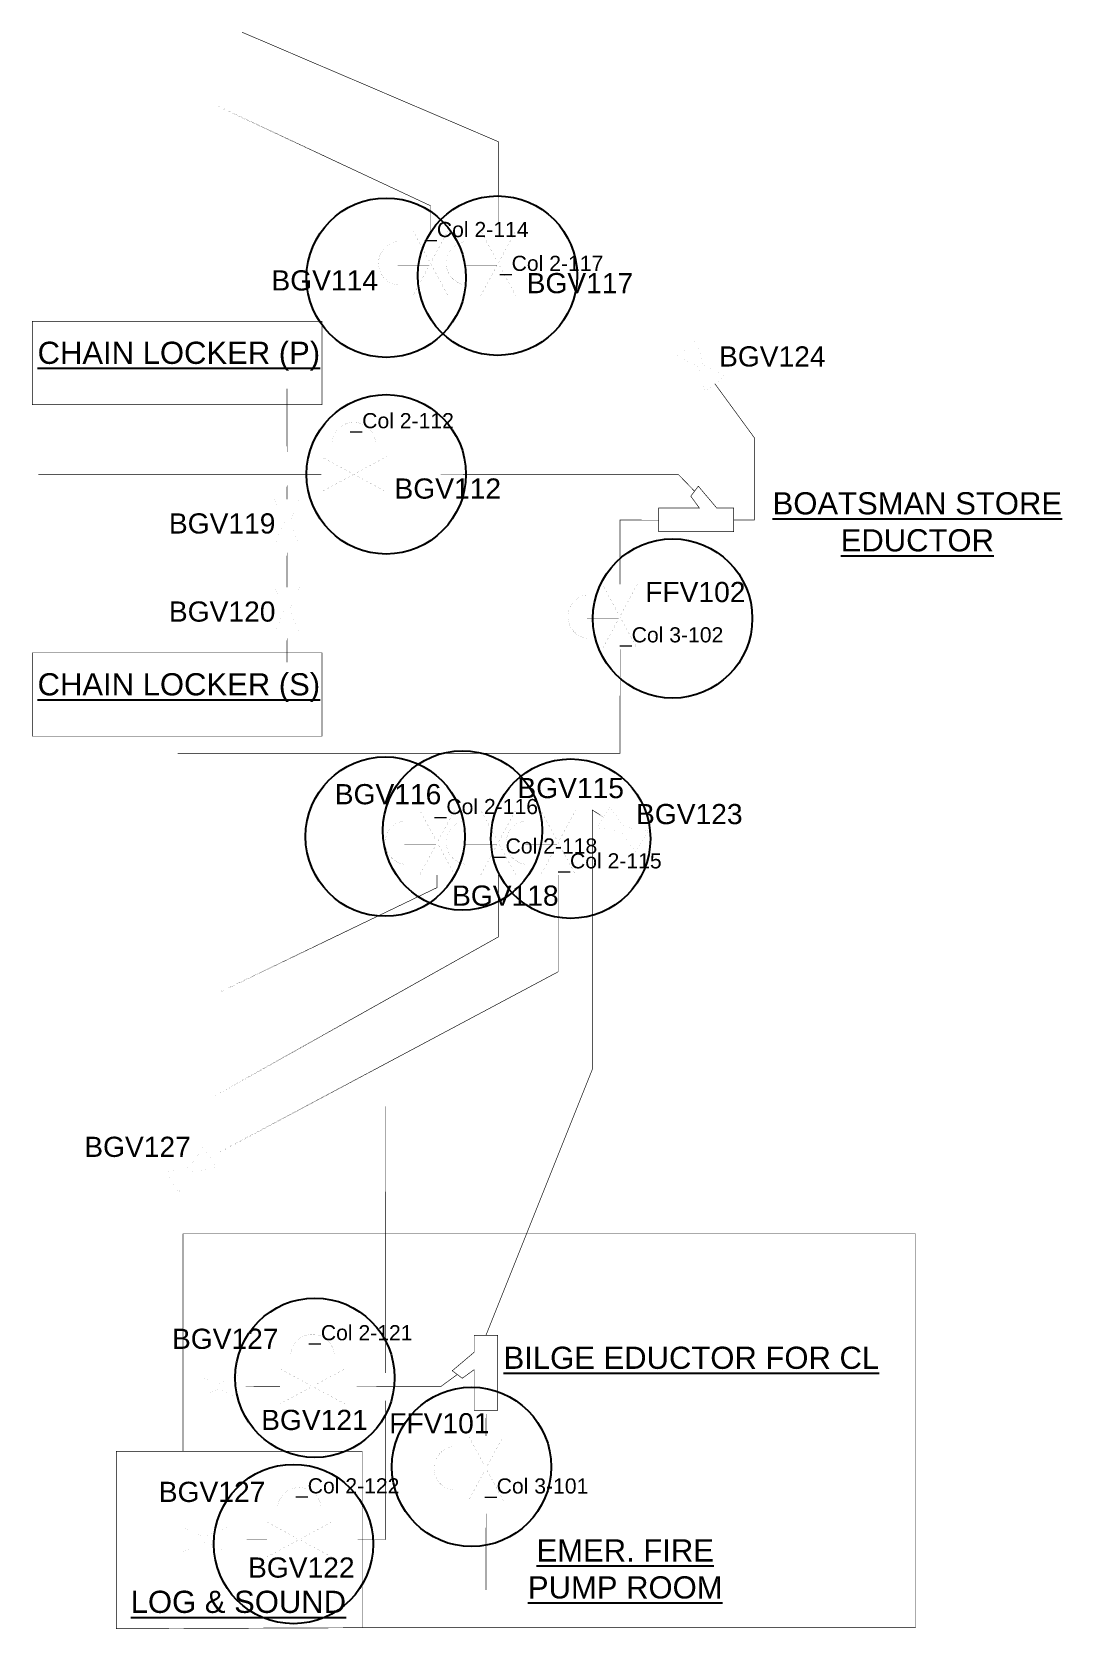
# Model space of a CAD drawing. Extents: x 136597 to 314487, y 107362 to 235283.
# Drawn here: x 145705 to 146216, y 120625 to 121416 of the extents above; entities that cross this region are included whole.
import ezdxf

# ---------------------------------------------------------------- set-up
doc = ezdxf.new("R2010")
doc.units = 0
doc.header["$MEASUREMENT"] = 0
for name, color, linetype in [('Ballast', 80, 'CONTINUOUS'), ('Bilge - Ballast', 233, 'CONTINUOUS'), ('Omriss tanker Bilge', 132, 'CONTINUOUS'), ('Omriss tanker etc ballast', 180, 'CONTINUOUS')]:
    doc.layers.add(name, color=color, linetype=linetype)
doc.layers.add('Bilge', color=50, linetype='CONTINUOUS', plot=False)
doc.layers.add('FIFI', color=10, linetype='CONTINUOUS', plot=False)
doc.styles.add('ARIAL', font='ARIAL.TTF', dxfattribs={"height": 12})

msp = doc.modelspace()

# ---------------------------------------------------------------- texts
at = {"layer": 'Ballast', "linetype": 'Continuous', "style": 'ARIAL'}
for s, p in [('_Col 2-114', (145900.24, 121314.48)), ('_Col 2-117', (145937.3, 121297.72)), ('_Col 2-112', (145863.25, 121219.75)), ('_Col 3-102', (145996.78, 121113.59)), ('_Col 2-116', (145904.96, 121028.48)), ('_Col 2-118', (145934.29, 121008.94)), ('_Col 2-115', (145966.22, 121001.58)), ('_Col 2-121', (145842.76, 120767.7)), ('_Col 2-122', (145836.25, 120691.81)), ('_Col 3-101', (145929.89, 120691.74))]:
    msp.add_text(s, height=7.5, dxfattribs=at).set_placement(p)
at = {"layer": 'Ballast', "linetype": 'Continuous', "char_height": 10, "width": 44.1691, "attachment_point": 1, "style": 'ARIAL'}
for s, insert in [('BGV114', (145824.1, 121298.01)), ('BGV117', (145950.57, 121296.66)), ('BGV112', (145885.08, 121194.85)), ('FFV102', (146009.31, 121143.56)), ('BGV116', (145855.48, 121043.36)), ('BGV115', (145945.99, 121046.41)), ('BGV118', (145913.6, 120993.09)), ('BGV121', (145819.02, 120733.22)), ('FFV101', (145882.46, 120731.57)), ('BGV122', (145812.5, 120660.06))]:
    msp.add_mtext(s, dxfattribs=dict(at, insert=insert))
at = {"layer": 'Bilge', "linetype": 'Continuous', "char_height": 10, "width": 44.1691, "attachment_point": 1, "style": 'ARIAL'}
for s, insert in [('BGV124', (146045.9, 121260.33)), ('BGV119', (145773.28, 121177.55)), ('BGV120', (145773.28, 121133.88)), ('BGV123', (146004.77, 121033.51)), ('BGV127', (145731.34, 120868.58)), ('BGV127', (145774.8, 120773.44)), ('BGV127', (145768.28, 120697.56))]:
    msp.add_mtext(s, dxfattribs=dict(at, insert=insert))
at = {"layer": 'Bilge - Ballast', "linetype": 'Continuous', "char_height": 11, "width": 183.6829, "attachment_point": 2, "style": 'ARIAL'}
for s, insert in [('{\\LCHAIN LOCKER (P)}', (145778.22, 121262.63)), ('{\\LBOATSMAN STORE EDUCTOR}', (146144.17, 121188.03)), ('{\\LCHAIN LOCKER (S)}', (145778.22, 121098.32)), ('{\\LBILGE EDUCTOR FOR CL}', (146032.18, 120764.53)), ('{\\LEMER. FIRE \\PPUMP ROOM}', (145999.42, 120669.05)), ('{\\LLOG & SOUND}', (145807.72, 120643.57))]:
    msp.add_mtext(s, dxfattribs=dict(at, insert=insert))

# ---------------------------------------------------------------- linework, layer by layer
at = {"layer": 'Ballast', "linetype": 'Continuous'}
for points in [[(145902.31, 121300.38, 0.03, 0.03, 0), (145886.68, 121300.38, 0.03, 0.03, 0), (145886.68, 121290.75, 0.03, 0.03, -0.884677), (145886.68, 121312.27, 0.03, 0.03, 0), (145886.68, 121302.63, 0.03, 0.03, 0), (145902.31, 121302.63, 0.03, 0.03, 0), (145894.25, 121317.57, 0, 0, 0), (145911.58, 121317.57, 0.03, 0.03, 0), (145902.91, 121301.51, 0.03, 0.03, 0), (145911.58, 121285.45, 0, 0, 0), (145894.25, 121285.45, 0.03, 0.03, 0)], [(145935.88, 121300.38, 0.03, 0.03, 0), (145920.25, 121300.38, 0.03, 0.03, 0), (145920.25, 121290.75, 0.03, 0.03, -0.884677), (145920.25, 121312.27, 0.03, 0.03, 0), (145920.25, 121302.63, 0.03, 0.03, 0), (145935.88, 121302.63, 0.03, 0.03, 0), (145927.82, 121317.57, 0, 0, 0), (145945.16, 121317.57, 0.03, 0.03, 0), (145936.49, 121301.51, 0.03, 0.03, 0), (145945.16, 121285.45, 0, 0, 0), (145927.82, 121285.45, 0.03, 0.03, 0)], [(145863.8, 121197.5, 0.03, 0.03, 0), (145863.8, 121213.14, 0.03, 0.03, 0), (145854.16, 121213.14, 0.03, 0.03, -0.884677), (145875.68, 121213.14, 0.03, 0.03, 0), (145866.05, 121213.14, 0.03, 0.03, 0), (145866.05, 121197.5, 0.03, 0.03, 0), (145880.98, 121205.56, 0, 0, 0), (145880.98, 121188.23, 0.03, 0.03, 0), (145864.92, 121196.9, 0.03, 0.03, 0), (145848.87, 121188.23, 0, 0, 0), (145848.87, 121205.56, 0.03, 0.03, 0)], [(145996.15, 121125.27, 0.03, 0.03, 0), (145980.52, 121125.27, 0.03, 0.03, 0), (145980.52, 121115.63, 0.03, 0.03, -0.884677), (145980.52, 121137.15, 0.03, 0.03, 0), (145980.52, 121127.52, 0.03, 0.03, 0), (145996.15, 121127.52, 0.03, 0.03, 0), (145988.09, 121142.45, 0, 0, 0), (146005.43, 121142.45, 0.03, 0.03, 0), (145996.76, 121126.39, 0.03, 0.03, 0), (146005.43, 121110.34, 0, 0, 0), (145988.09, 121110.34, 0.03, 0.03, 0)], [(145905.64, 121013.27, 0.03, 0.03, 0), (145890.01, 121013.27, 0.03, 0.03, 0), (145890.01, 121003.63, 0.03, 0.03, -0.884677), (145890.01, 121025.15, 0.03, 0.03, 0), (145890.01, 121015.52, 0.03, 0.03, 0), (145905.64, 121015.52, 0.03, 0.03, 0), (145897.58, 121030.45, 0, 0, 0), (145914.92, 121030.45, 0.03, 0.03, 0), (145906.25, 121014.39, 0.03, 0.03, 0), (145914.92, 120998.33, 0, 0, 0), (145897.58, 120998.33, 0.03, 0.03, 0)], [(145935.88, 121013.27, 0.03, 0.03, 0), (145920.25, 121013.27, 0.03, 0.03, 0), (145920.25, 121003.63, 0.03, 0.03, -0.884677), (145920.25, 121025.15, 0.03, 0.03, 0), (145920.25, 121015.52, 0.03, 0.03, 0), (145935.88, 121015.52, 0.03, 0.03, 0), (145927.82, 121030.45, 0, 0, 0), (145945.16, 121030.45, 0.03, 0.03, 0), (145936.49, 121014.39, 0.03, 0.03, 0), (145945.16, 120998.33, 0, 0, 0), (145927.82, 120998.33, 0.03, 0.03, 0)], [(145965.59, 121013.27, 0.03, 0.03, 0), (145949.96, 121013.27, 0.03, 0.03, 0), (145949.96, 121003.63, 0.03, 0.03, -0.884677), (145949.96, 121025.15, 0.03, 0.03, 0), (145949.96, 121015.52, 0.03, 0.03, 0), (145965.59, 121015.52, 0.03, 0.03, 0), (145957.53, 121030.45, 0, 0, 0), (145974.86, 121030.45, 0.03, 0.03, 0), (145966.19, 121014.39, 0.03, 0.03, 0), (145974.86, 120998.33, 0, 0, 0), (145957.53, 120998.33, 0.03, 0.03, 0)], [(145843.31, 120745.45, 0.03, 0.03, 0), (145843.31, 120761.08, 0.03, 0.03, 0), (145833.68, 120761.08, 0.03, 0.03, -0.884677), (145855.2, 120761.08, 0.03, 0.03, 0), (145845.56, 120761.08, 0.03, 0.03, 0), (145845.56, 120745.45, 0.03, 0.03, 0), (145860.5, 120753.51, 0, 0, 0), (145860.5, 120736.18, 0.03, 0.03, 0), (145844.44, 120744.84, 0.03, 0.03, 0), (145828.38, 120736.18, 0, 0, 0), (145828.38, 120753.51, 0.03, 0.03, 0)], [(145929.8, 120703.12, 0.03, 0.03, 0), (145914.17, 120703.12, 0.03, 0.03, 0), (145914.17, 120693.48, 0.03, 0.03, -0.884677), (145914.17, 120715, 0.03, 0.03, 0), (145914.17, 120705.37, 0.03, 0.03, 0), (145929.8, 120705.37, 0.03, 0.03, 0), (145921.74, 120720.3, 0, 0, 0), (145939.07, 120720.3, 0.03, 0.03, 0), (145930.4, 120704.24, 0.03, 0.03, 0), (145939.07, 120688.19, 0, 0, 0), (145921.74, 120688.19, 0.03, 0.03, 0)], [(145836.8, 120669.57, 0.03, 0.03, 0), (145836.8, 120685.2, 0.03, 0.03, 0), (145827.16, 120685.2, 0.03, 0.03, -0.884677), (145848.68, 120685.2, 0.03, 0.03, 0), (145839.05, 120685.2, 0.03, 0.03, 0), (145839.05, 120669.57, 0.03, 0.03, 0), (145853.98, 120677.63, 0, 0, 0), (145853.98, 120660.3, 0.03, 0.03, 0), (145837.92, 120668.96, 0.03, 0.03, 0), (145821.86, 120660.3, 0, 0, 0), (145821.86, 120677.63, 0.03, 0.03, 0)]]:
    msp.add_lwpolyline(points, format="xyseb", close=True, dxfattribs=at)
at = {"layer": 'Bilge', "linetype": 'Continuous'}
for points, const_width in [([(145936.49, 121317.57), (145936.49, 121361.78), (145809.55, 121416), (145936.49, 121361.78)], 0.3), ([(145795.03, 121380.52), (145902.91, 121330.02), (145902.91, 121317.57), (145902.91, 121330.02)], 0.3), ([(146034.78, 121263.24), (146025.22, 121255.77), (146035.84, 121249.91), (146039.06, 121238.05), (146048.62, 121245.52), (146037.91, 121251.53), (146034.78, 121263.24)], 0.0075), ([(145831.8, 121200.72), (145831.8, 121239.28)], 0.3), ([(145831.8, 121193.02), (145831.8, 121184.54)], 0.3), ([(145880.98, 121196.9), (146025.67, 121196.9), (146033.78, 121188.52), (146025.67, 121196.9)], 0.3), ([(145837.87, 121184.54), (145825.73, 121184.54), (145830.49, 121173.38), (145825.73, 121162.06), (145837.87, 121162.06), (145833.12, 121173.38), (145837.87, 121184.54)], 0.0075), ([(145831.8, 121162.06), (145831.8, 121140.87)], 0.3), ([(145837.87, 121140.87), (145825.73, 121140.87), (145830.49, 121129.72), (145825.73, 121118.39), (145837.87, 121118.39), (145833.12, 121129.72), (145837.87, 121140.87)], 0.0075), ([(145831.8, 121118.39), (145831.8, 121103.78)], 0.3), ([(145988.64, 121026.99), (145983.12, 121030.49), (145983.12, 120901.98), (145930.4, 120770.17), (145983.12, 120901.98), (145983.12, 121030.49)], 0.3), ([(145991.85, 121032.03), (145985.42, 121021.74), (145997.41, 121019.87), (146004.49, 121009.83), (146010.92, 121020.12), (145998.8, 121022.1), (145991.85, 121032.03)], 0.0075), ([(145793.7, 120858.43), (145966.19, 120950.34), (145966.19, 120998.33), (145966.19, 120950.34)], 0.3), ([(145795.03, 120938.57), (145906.18, 120992.07), (145906.18, 120998.33), (145906.18, 120992.07)], 0.3), ([(145795.04, 120888.27), (145936.49, 120967.59), (145936.49, 120998.33), (145936.49, 120967.59)], 0.3), ([(145880.66, 120894.68), (145880.66, 120751.48)], 0.3), ([(145771.54, 120851.27), (145778.15, 120841.1), (145784.91, 120851.17), (145797.01, 120853.34), (145790.4, 120863.52), (145783.48, 120853.37), (145771.54, 120851.27)], 0.0075), ([(145786.4, 120750.91), (145786.4, 120738.78), (145797.55, 120743.54), (145808.88, 120738.78), (145808.88, 120750.91), (145797.55, 120746.17), (145786.4, 120750.91)], 0.0075), ([(145860.5, 120744.84), (145908.13, 120744.84), (145916.2, 120750.74), (145908.13, 120744.84)], 0.3), ([(145808.88, 120744.84), (145828.38, 120744.84)], 0.3), ([(145853.98, 120668.96), (145880.66, 120668.96), (145880.66, 120737.82), (145880.66, 120668.96)], 0.3), ([(145779.88, 120675.03), (145779.88, 120662.9), (145791.03, 120667.66), (145802.36, 120662.9), (145802.36, 120675.03), (145791.03, 120670.29), (145779.88, 120675.03)], 0.0075), ([(145802.36, 120668.96), (145821.86, 120668.96)], 0.3)]:
    msp.add_lwpolyline(points, close=True, dxfattribs=dict(at, const_width=const_width))
at = {"layer": 'Bilge', "linetype": 'Continuous', "const_width": 0.3}
for points in [[(146053.21, 121174.32), (146063.33, 121174.32), (146063.33, 121215.12), (146043.84, 121241.78)], [(145848.87, 121196.9), (145708.57, 121196.9)]]:
    msp.add_lwpolyline(points, dxfattribs=at)
at = {"layer": 'FIFI', "linetype": 'Continuous', "const_width": 0.3}
for points in [[(146016.03, 121174.32), (145996.76, 121174.32), (145996.76, 121142.45), (145996.76, 121174.32)], [(145996.76, 121110.34), (145996.76, 121058.67), (145777.68, 121058.67), (145996.76, 121058.67)], [(145930.4, 120732.99), (145930.4, 120720.3)], [(145930.4, 120688.19), (145930.4, 120643.93)]]:
    msp.add_lwpolyline(points, close=True, dxfattribs=at)
at = {"layer": 'Omriss tanker Bilge', "linetype": 'Continuous', "const_width": 0.3}
for points in [[(145705.57, 121272.73), (145705.57, 121231.44), (145849.22, 121231.44), (145849.22, 121272.73)], [(146053.21, 121180.16), (146053.21, 121168.49), (146016.03, 121168.49), (146016.03, 121180.16), (146036.18, 121180.16), (146031.91, 121186.04), (146035.64, 121191), (146044.8, 121180.16), (146053.21, 121180.16)], [(145705.57, 121108.41), (145705.57, 121067.12), (145849.22, 121067.12), (145849.22, 121108.41)], [(145780.31, 120820.46), (146143.27, 120820.46), (146143.27, 120625.23), (145869.05, 120625.23), (145869.05, 120712.64), (145780.31, 120712.64)], [(145924.57, 120770.17), (145936.24, 120770.17), (145936.24, 120732.99), (145924.57, 120732.99), (145924.57, 120753.14), (145918.68, 120748.88), (145913.72, 120752.6), (145924.57, 120761.77), (145924.57, 120770.17)], [(145747.24, 120712.64), (145747.24, 120624.72), (145869.05, 120625.23), (145869.05, 120712.64)]]:
    msp.add_lwpolyline(points, close=True, dxfattribs=at)
at = {"layer": 'Omriss tanker etc ballast', "linetype": 'Continuous'}
for centre in [(145936.12, 121295.36), (145880.98, 121294.34), (145880.98, 121196.9), (146022.88, 121125.45), (145918.76, 121020.39), (145880.47, 121017.33), (145972.37, 121016.31), (145845.64, 120749.12), (145923.26, 120704.94), (145835.03, 120666.71)]:
    msp.add_circle(centre, 39.5, dxfattribs=at)

msp.set_redraw_order([(e.dxf.handle, doc.entitydb.next_handle()) for e in msp.query("TEXT MTEXT ATTDEF DIMENSION ARC_DIMENSION")])  # texts and dimensions are drawn at this point

doc.saveas('drawing.dxf')
